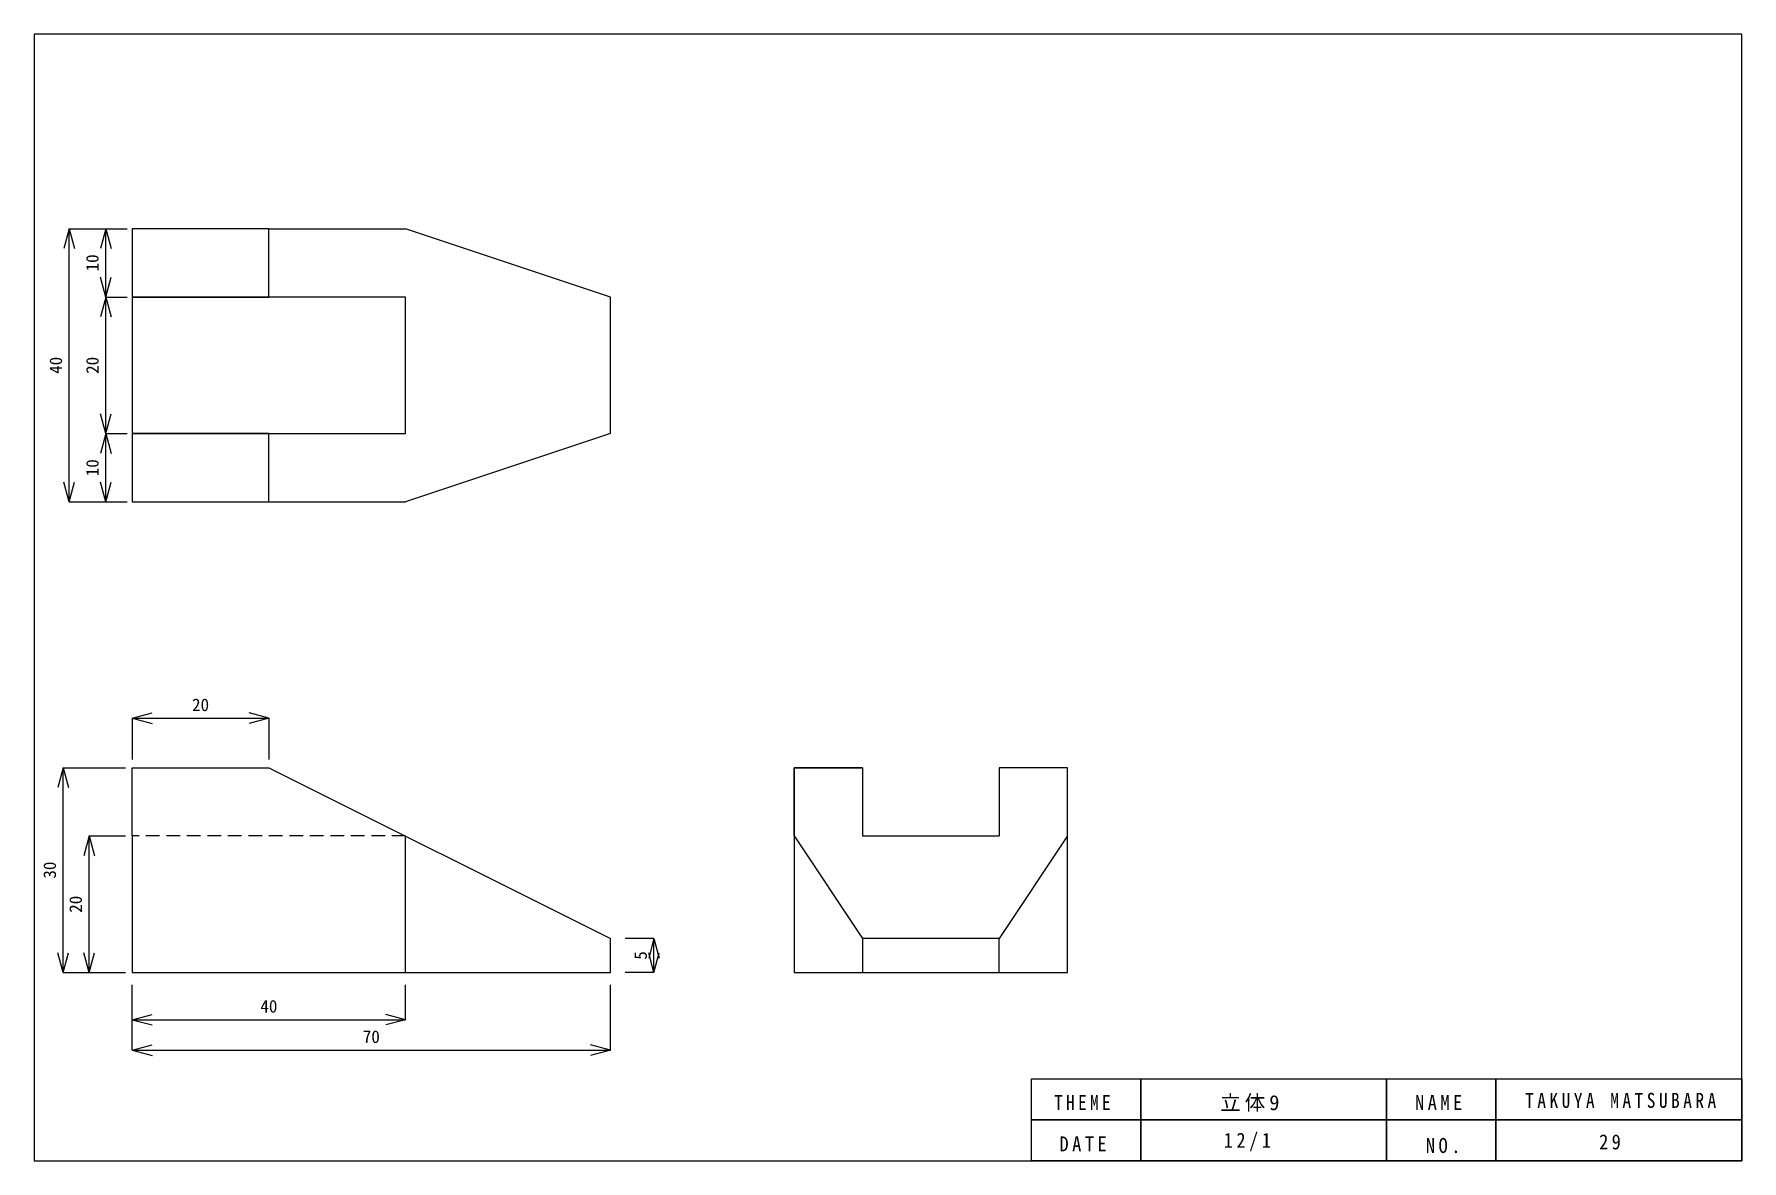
# Model space of a CAD drawing. Units: millimetres on the paper. Extents: x -1924 to 2076, y -2069 to 1931.
# Drawn here: x -129.8 to 120.2, y -77.7 to 87.3 of the extents above; entities that cross this region are included whole.
import ezdxf
from ezdxf.enums import TextEntityAlignment as Align

# ---------------------------------------------------------------- set-up
doc = ezdxf.new("R2010")
doc.units = ezdxf.units.MM
doc.linetypes.add('DASHED2', pattern=[3, 2, -1])
for name, color, linetype in [('0-0_外形線', 7, 'Continuous'), ('0-2_かくれ線', 1, 'DASHED2'), ('0-3_寸法線', 3, 'Continuous')]:
    doc.layers.add(name, color=color, linetype=linetype)
doc.styles.add('ＭＳ ゴシック', font='')
doc.styles.get('ＭＳ ゴシック').set_extended_font_data('MS Gothic')

msp = doc.modelspace()

# ---------------------------------------------------------------- texts
at = {"layer": '0-0_外形線', "char_height": 2.199, "attachment_point": 7, "style": 'ＭＳ ゴシック'}
for s, insert in [('\\T1.38;\\W0.85;THEME', (19.553, -70.286)), ('\\T1.2;立体9', (43.863, -70.551)), ('\\T1.38;\\W0.9;NAME', (72.4, -70.286)), ('\\T1.4;\\W0.85;TAKUYA\\~MATSUBARA', (88.519, -70.022)), ('\\T1.38;\\W0.9;DATE', (20.346, -76.364)), ('\\T1.38;\\W0.9;12/1', (44.391, -76.364)), ('\\T1.38;\\W0.9;NO.', (73.986, -76.628)), ('\\T1.36;\\W0.9;29', (99.352, -76.1))]:
    msp.add_mtext(s, dxfattribs=dict(at, insert=insert))
at = {"layer": '0-3_寸法線', "color": 4, "style": 'ＭＳ ゴシック'}
for s, p in [('10', (-119.768, 52.511)), ('40', (-125.118, 37.511)), ('20', (-119.768, 37.511)), ('10', (-119.768, 22.511)), ('30', (-126.01, -36.414)), ('20', (-122.22, -41.414)), ('5', (-39.513, -48.289))]:
    msp.add_text(s, height=1.833, rotation=90, dxfattribs=at).set_placement(p, align=Align.BOTTOM_LEFT)
for s, p in [('20', (-106.639, -12.43)), ('40', (-96.639, -56.57)), ('70', (-81.639, -61.029))]:
    msp.add_text(s, height=1.833, dxfattribs=at).set_placement(p, align=Align.BOTTOM_LEFT)

# ---------------------------------------------------------------- linework, layer by layer
at = {"layer": '0-0_外形線'}
for p, q in [((-95.389, 58.761), (-75.389, 58.761)), ((-45.389, 48.761), (-75.389, 58.761)), ((-45.389, 28.761), (-45.389, 48.761)), ((-45.389, 28.761), (-75.389, 18.761)), ((-95.389, 18.761), (-75.389, 18.761)), ((-95.389, -20.164), (-45.389, -45.164)), ((-18.496, -30.164), (-18.496, -20.164)), ((-8.496, -20.164), (-18.496, -20.164)), ((21.504, -20.164), (11.504, -20.164)), ((21.504, -30.164), (21.504, -20.164)), ((-115.389, -30.164), (-115.389, -50.164)), ((-75.389, -50.164), (-75.389, -30.164)), ((-18.496, -30.164), (-8.496, -45.164)), ((-8.496, -30.164), (11.504, -30.164)), ((21.504, -30.164), (11.504, -45.164)), ((-18.496, -45.164), (-18.496, -50.164)), ((-115.389, -50.164), (-75.389, -50.164))]:
    msp.add_line(p, q, dxfattribs=at)
for points in [[(-129.756, -77.744), (120.244, -77.744), (120.244, 87.256), (-129.756, 87.256)], [(-115.389, 48.761), (-95.389, 48.761), (-95.389, 58.761), (-115.389, 58.761)], [(-115.389, 28.761), (-75.389, 28.761), (-75.389, 48.761), (-115.389, 48.761)], [(-115.389, 18.761), (-95.389, 18.761), (-95.389, 28.761), (-115.389, 28.761)], [(-8.496, -50.164), (11.504, -50.164), (11.504, -45.164), (-8.496, -45.164)], [(32.244, -71.744), (16.244, -71.744), (16.244, -65.744), (32.244, -65.744)], [(68.244, -71.744), (32.244, -71.744), (32.244, -65.744), (68.244, -65.744)], [(84.244, -71.744), (68.244, -71.744), (68.244, -65.744), (84.244, -65.744)], [(120.244, -71.744), (84.244, -71.744), (84.244, -65.744), (120.244, -65.744)], [(32.244, -77.744), (16.244, -77.744), (16.244, -71.744), (32.244, -71.744)], [(68.244, -77.744), (32.244, -77.744), (32.244, -71.744), (68.244, -71.744)], [(84.244, -77.744), (68.244, -77.744), (68.244, -71.744), (84.244, -71.744)], [(120.244, -77.744), (84.244, -77.744), (84.244, -71.744), (120.244, -71.744)]]:
    msp.add_lwpolyline(points, close=True, dxfattribs=at)
for points in [[(-115.389, -30.164), (-115.389, -20.164), (-95.389, -20.164)], [(-18.496, -50.164), (21.504, -50.164), (21.504, -20.164)], [(-18.496, -20.164), (-18.496, -50.164), (1.504, -50.164)], [(-18.496, -20.164), (-8.496, -20.164), (-8.496, -30.164)], [(21.504, -20.164), (11.504, -20.164), (11.504, -30.164)], [(-75.389, -50.164), (-45.389, -50.164), (-45.389, -45.164)]]:
    msp.add_lwpolyline(points, dxfattribs=at)
msp.add_circle((75.571, -69.23), 2000, dxfattribs=at)
at = {"layer": '0-2_かくれ線'}
msp.add_line((-75.389, -30.164), (-115.389, -30.164), dxfattribs=at)
at = {"layer": '0-3_寸法線'}
for p, q in [((-124.618, 58.761), (-125.394, 55.863)), ((-124.618, 18.761), (-124.618, 58.761)), ((-124.618, 58.761), (-123.841, 55.863)), ((-124.618, 58.761), (-116.146, 58.761)), ((-119.268, 58.761), (-120.044, 55.863)), ((-119.268, 48.761), (-119.268, 58.761)), ((-119.268, 58.761), (-118.491, 55.863)), ((-119.268, 58.761), (-116.146, 58.761)), ((-119.268, 48.761), (-120.044, 51.658)), ((-119.268, 48.761), (-118.491, 51.658)), ((-119.268, 48.761), (-120.044, 45.863)), ((-119.268, 28.761), (-119.268, 48.761)), ((-119.268, 48.761), (-118.491, 45.863)), ((-119.268, 48.761), (-116.146, 48.761)), ((-119.268, 28.761), (-120.044, 31.658)), ((-119.268, 28.761), (-118.491, 31.658)), ((-119.268, 28.761), (-120.044, 25.863)), ((-119.268, 18.761), (-119.268, 28.761)), ((-119.268, 28.761), (-118.491, 25.863)), ((-119.268, 28.761), (-116.146, 28.761)), ((-124.618, 18.761), (-125.394, 21.658)), ((-124.618, 18.761), (-123.841, 21.658)), ((-119.268, 18.761), (-120.044, 21.658)), ((-119.268, 18.761), (-118.491, 21.658)), ((-124.618, 18.761), (-116.146, 18.761)), ((-119.268, 18.761), (-116.146, 18.761)), ((-115.389, -12.93), (-112.491, -12.153)), ((-95.389, -12.93), (-98.287, -12.153)), ((-115.389, -12.93), (-95.389, -12.93)), ((-115.389, -12.93), (-112.491, -13.706)), ((-115.389, -12.93), (-115.389, -18.949)), ((-95.389, -12.93), (-98.287, -13.706)), ((-95.389, -12.93), (-95.389, -18.949)), ((-125.51, -20.164), (-126.286, -23.061)), ((-125.51, -50.164), (-125.51, -20.164)), ((-125.51, -20.164), (-124.733, -23.061)), ((-125.51, -20.164), (-116.369, -20.164)), ((-121.72, -30.164), (-122.496, -33.061)), ((-121.72, -50.164), (-121.72, -30.164)), ((-121.72, -30.164), (-120.943, -33.061)), ((-121.72, -30.164), (-116.369, -30.164)), ((-125.51, -50.164), (-126.286, -47.266)), ((-125.51, -50.164), (-124.733, -47.266)), ((-121.72, -50.164), (-122.496, -47.266)), ((-121.72, -50.164), (-120.943, -47.266)), ((-39.013, -45.164), (-43.248, -45.164)), ((-39.013, -45.164), (-39.789, -48.061)), ((-39.013, -50.164), (-39.789, -47.266)), ((-39.013, -50.164), (-39.013, -45.164)), ((-39.013, -45.164), (-38.236, -48.061)), ((-39.013, -50.164), (-38.236, -47.266)), ((-125.51, -50.164), (-116.369, -50.164)), ((-121.72, -50.164), (-116.369, -50.164)), ((-115.389, -57.07), (-115.389, -51.943)), ((-115.389, -61.529), (-115.389, -51.943)), ((-75.389, -57.07), (-75.389, -51.943)), ((-45.389, -61.529), (-45.389, -51.943)), ((-39.013, -50.164), (-43.248, -50.164)), ((-115.389, -57.07), (-112.491, -56.294)), ((-115.389, -57.07), (-75.389, -57.07)), ((-115.389, -57.07), (-112.491, -57.847)), ((-75.389, -57.07), (-78.287, -56.294)), ((-75.389, -57.07), (-78.287, -57.847)), ((-115.389, -61.529), (-112.491, -60.752)), ((-115.389, -61.529), (-45.389, -61.529)), ((-115.389, -61.529), (-112.491, -62.305)), ((-45.389, -61.529), (-48.287, -60.752)), ((-45.389, -61.529), (-48.287, -62.305))]:
    msp.add_line(p, q, dxfattribs=at)

msp.set_redraw_order([(e.dxf.handle, doc.entitydb.next_handle()) for e in msp.query("TEXT MTEXT ATTDEF DIMENSION ARC_DIMENSION")])  # texts and dimensions are drawn at this point

doc.saveas('drawing.dxf')
